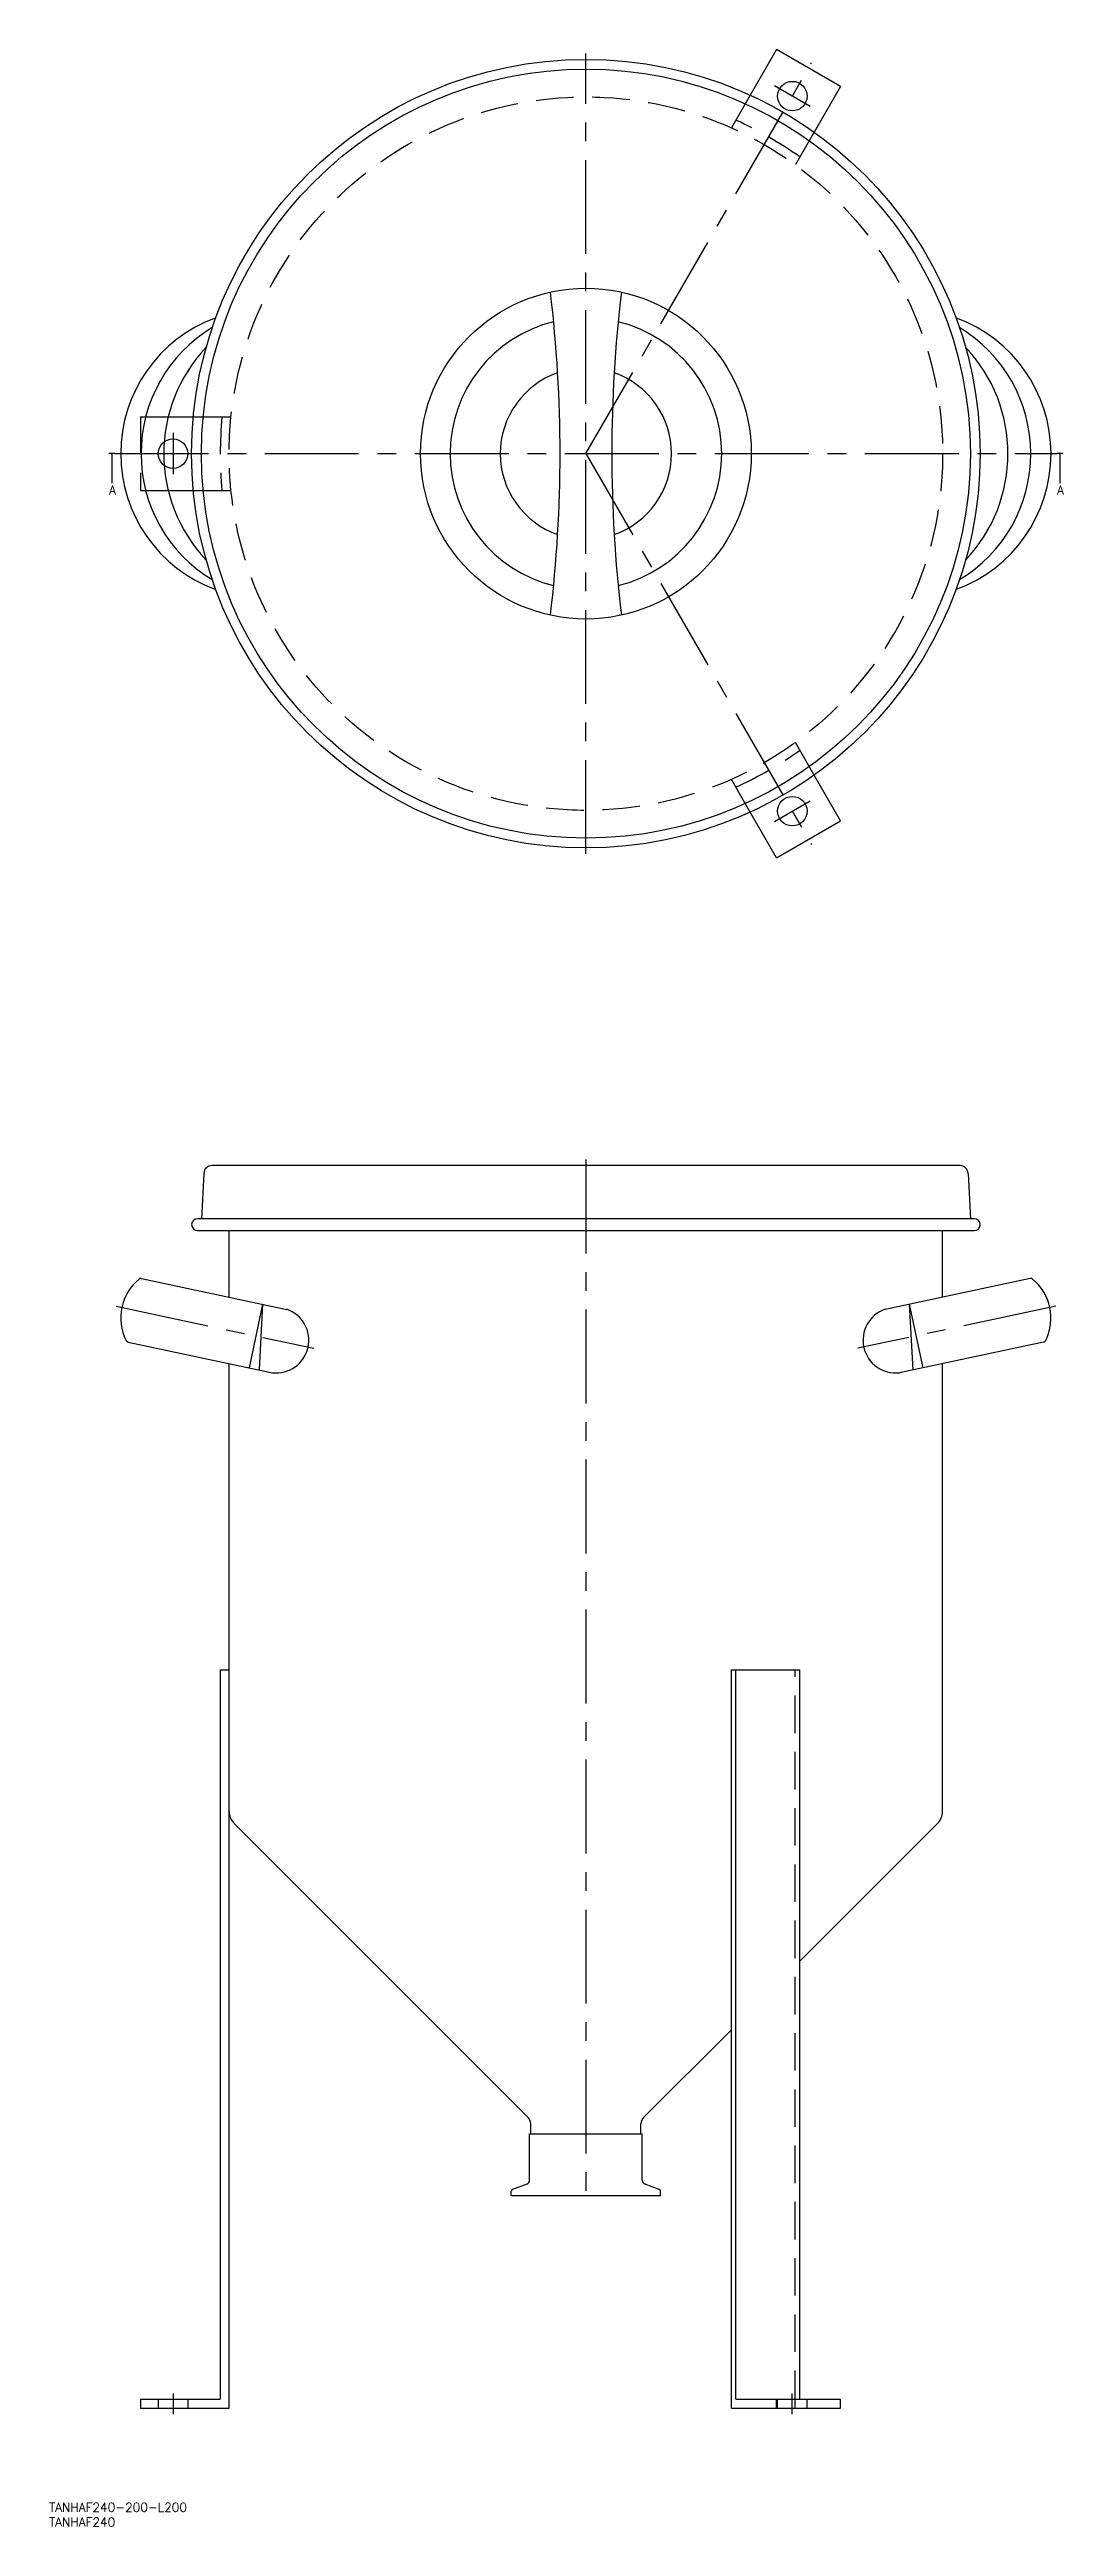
# Model space of a CAD drawing. Extents: x -182 to 594, y -702 to 137.
# Drawn here: x -182 to 162, y -702 to 137 of the extents above; entities that cross this region are included whole.
import ezdxf

# ---------------------------------------------------------------- set-up
doc = ezdxf.new("R2010")
doc.units = 0
doc.linetypes.add('CENTER', pattern=[50.8, 31.75, -6.35, 6.35, -6.35])
doc.linetypes.add('DASHED', pattern=[19.05, 12.7, -6.35])
doc.layers.get('0').update_dxf_attribs({"linetype": 'CONTINUOUS'})
doc.layers.add('CENTER', color=1, linetype='CONTINUOUS')
doc.styles.get("Standard").update_dxf_attribs({"font": 'txt.shx', "height": 3, "bigfont": 'bigfont.shx'})

msp = doc.modelspace()

# ---------------------------------------------------------------- texts
at = {"color": 137, "linetype": 'CONTINUOUS'}
for p in [(-161.47, -13.83), (159.53, -13.83)]:
    msp.add_text('A', height=3, dxfattribs=at).set_placement(p)
at = {"color": 7, "linetype": 'CONTINUOUS'}
for s, p in [('TANHAF240-200-L200', (-181.75, -696.94)), ('TANHAF240', (-181.75, -701.94))]:
    msp.add_text(s, height=3, dxfattribs=at).set_placement(p)

# ---------------------------------------------------------------- linework, layer by layer
at = {"color": 7, "linetype": 'CONTINUOUS'}
for p, q in [((64.57, 136.85), (55.64, 121.36)), ((86.23, 124.35), (64.57, 136.85)), ((86.23, 124.35), (77.29, 108.86)), ((-141.41, 12.5), (-132.92, 12.5)), ((-141.41, -12.5), (-132.92, -12.5)), ((86.23, -124.35), (77.29, -108.86)), ((64.57, -136.85), (55.64, -121.36)), ((64.57, -136.85), (86.23, -124.35)), ((126.6, -241.07), (-126.6, -241.07)), ((-129.4, -243.73), (-130.2, -259.07)), ((129.4, -243.73), (130.2, -259.07)), ((131.51, -259.07), (-131.51, -259.07)), ((-131.51, -263.07), (131.51, -263.07)), ((-120.8, -285.63), (-120.8, -263.07)), ((120.8, -285.63), (120.8, -263.07)), ((-150.44, -279.33), (-101.31, -289.77)), ((150.44, -279.33), (101.31, -289.77)), ((-109.5, -288.03), (-114.08, -309.55)), ((-109.5, -288.03), (-110.67, -310.27)), ((109.5, -288.03), (110.67, -310.27)), ((109.5, -288.03), (114.08, -309.55)), ((-155.01, -300.85), (-106.15, -311.23)), ((155.01, -300.85), (106.15, -311.23)), ((-120.8, -661.87), (-120.8, -308.12)), ((120.8, -459.8), (120.8, -308.12)), ((-123.8, -411.87), (-123.8, -658.87)), ((-123.8, -411.87), (-120.8, -411.87)), ((49.25, -661.87), (49.25, -411.87)), ((49.25, -411.87), (72.44, -411.87)), ((50.79, -658.87), (50.79, -411.87)), ((72.44, -658.87), (72.44, -411.87)), ((-19.53, -563.48), (-119.1, -463.9)), ((72.44, -510.56), (119.1, -463.9)), ((19.53, -563.48), (49.25, -533.76)), ((-19.05, -584.64), (-19.05, -569.02)), ((-19.05, -569.02), (19.05, -569.02)), ((-18.65, -569.02), (-18.65, -565.6)), ((18.65, -569.02), (18.65, -565.6)), ((19.05, -584.64), (19.05, -569.02)), ((-20.02, -586.02), (-24.86, -587.79)), ((24.86, -587.79), (20.02, -586.02)), ((-25.25, -590.02), (-25.25, -588.34)), ((25.25, -590.02), (-25.25, -590.02)), ((25.25, -590.02), (25.25, -588.34)), ((-150.8, -658.87), (-123.8, -658.87)), ((-150.8, -658.87), (-150.8, -661.87)), ((-150.8, -661.87), (-120.8, -661.87)), ((49.25, -661.87), (86.23, -661.87)), ((50.79, -658.87), (86.23, -658.87)), ((64.57, -661.87), (64.57, -658.87)), ((86.23, -661.87), (86.23, -658.87))]:
    msp.add_line(p, q, dxfattribs=at)
at = {"color": 3, "linetype": 'DASHED'}
for p, q in [((55.64, 121.36), (49.25, 110.3)), ((77.29, 108.86), (70.9, 97.8)), ((-150.8, 12.5), (-150.8, -12.5)), ((-150.8, 12.5), (-141.41, 12.5)), ((-132.92, 12.5), (-120.15, 12.5)), ((-150.8, -12.5), (-141.41, -12.5)), ((-132.92, -12.5), (-120.15, -12.5)), ((77.29, -108.86), (70.9, -97.8)), ((55.64, -121.36), (49.25, -110.3)), ((70.9, -661.87), (70.9, -411.87)), ((-144.8, -658.87), (-144.8, -661.87)), ((-134.8, -658.87), (-134.8, -661.87)), ((64.9, -661.87), (64.9, -658.87)), ((74.9, -661.87), (74.9, -658.87))]:
    msp.add_line(p, q, dxfattribs=at)
at = {"color": 7}
for points in [[(-160.5, 0, 0), (-160.5, -9.99, 0)], [(160.5, 0, 0), (160.5, -9.99, 0)]]:
    msp.add_polyline3d(points, dxfattribs=at)
at = {"color": 7, "linetype": 'CONTINUOUS'}
for centre, radius in [((0, 0), 133.51), ((0, 0), 130.2), ((69.9, 121.07), 5), ((0, 0), 56), ((-139.8, 0), 5), ((69.9, -121.07), 5)]:
    msp.add_circle(centre, radius, dxfattribs=at)
at = {"color": 3, "linetype": 'DASHED'}
msp.add_circle((0, 0), 120.8, dxfattribs=at)
for centre, start, end in [((-7.5, -12.99), 54.83308, 65.16692), ((15, 0), 174.83308, 185.16692), ((-7.5, 12.99), 294.83308, 305.16692)]:
    msp.add_arc(centre, 138.8, start, end, dxfattribs=at)
at = {"color": 7, "linetype": 'CONTINUOUS'}
for centre, radius, start, end in [((-470.68, 0), 461.93, 353.19944, 6.80056), ((470.68, 0), 461.93, 173.19944, 186.80056), ((-108.49, 0), 49.01, 110.08746, 249.91254), ((-100.85, 0), 49.79, 121.00624, 238.99376), ((0, 0), 46, 103.72809, 256.27191), ((0, 0), 46, 283.72809, 76.27191), ((108.49, 0), 49.01, 290.08746, 69.91254), ((100.85, 0), 49.79, 301.00624, 58.99376), ((-90.53, 0), 52.39, 136.52462, 223.47538), ((90.53, 0), 52.39, 316.52462, 43.47538), ((0, 0), 29, 109.25214, 250.74786), ((0, 0), 29, 289.25214, 70.74786), ((-126.6, -243.87), 2.8, 90, 177), ((126.6, -243.87), 2.8, 3, 90), ((-131.51, -261.07), 2, 90, 270), ((131.51, -261.07), 2, 270, 90), ((-140.46, -292.69), 17.04, 129.41991, 206.58009), ((-150.65, -280.31), 1, 78, 129.41991), ((150.65, -280.31), 1, 50.58009, 102), ((140.46, -292.69), 17.04, 333.41991, 50.58009), ((-104.9, -300.24), 11.07, 263.52848, 71.07294), ((104.9, -300.24), 11.07, 108.92706, 276.47152), ((-154.81, -299.87), 1, 206.58009, 258), ((154.81, -299.87), 1, 282, 333.41991), ((-115, -459.8), 5.8, 180, 225), ((115, -459.8), 5.8, 315, 0), ((-21.65, -565.6), 3, 0, 45), ((21.65, -565.6), 3, 135, 180), ((-20.52, -584.64), 1.47, 290, 0), ((20.52, -584.64), 1.47, 180, 250), ((-24.66, -588.34), 0.588, 110, 180), ((24.66, -588.34), 0.588, 0, 70)]:
    msp.add_arc(centre, radius, start, end, dxfattribs=at)
at = {"layer": 'CENTER', "color": 1, "linetype": 'CENTER'}
for p, q in [((0, -135.51), (0, 135.51)), ((0, 0), (76.4, 132.33)), ((75.96, 117.57), (63.84, 124.57)), ((-159.5, 0), (-161.5, 0)), ((-159.5, 0), (159.5, 0)), ((-139.8, 7), (-139.8, -7)), ((0, 0), (76.4, -132.33)), ((161.5, 0), (159.5, 0)), ((63.84, -124.57), (75.96, -117.57)), ((0, -239.07), (0, -592.02)), ((-159.08, -288.74), (-92.12, -302.97)), ((159.08, -288.74), (92.12, -302.97)), ((-139.8, -656.87), (-139.8, -663.87)), ((69.9, -663.87), (69.9, -656.87))]:
    msp.add_line(p, q, dxfattribs=at)

msp.set_redraw_order([(e.dxf.handle, doc.entitydb.next_handle()) for e in msp.query("TEXT MTEXT ATTDEF DIMENSION ARC_DIMENSION")])  # texts and dimensions are drawn at this point

doc.saveas('drawing.dxf')
